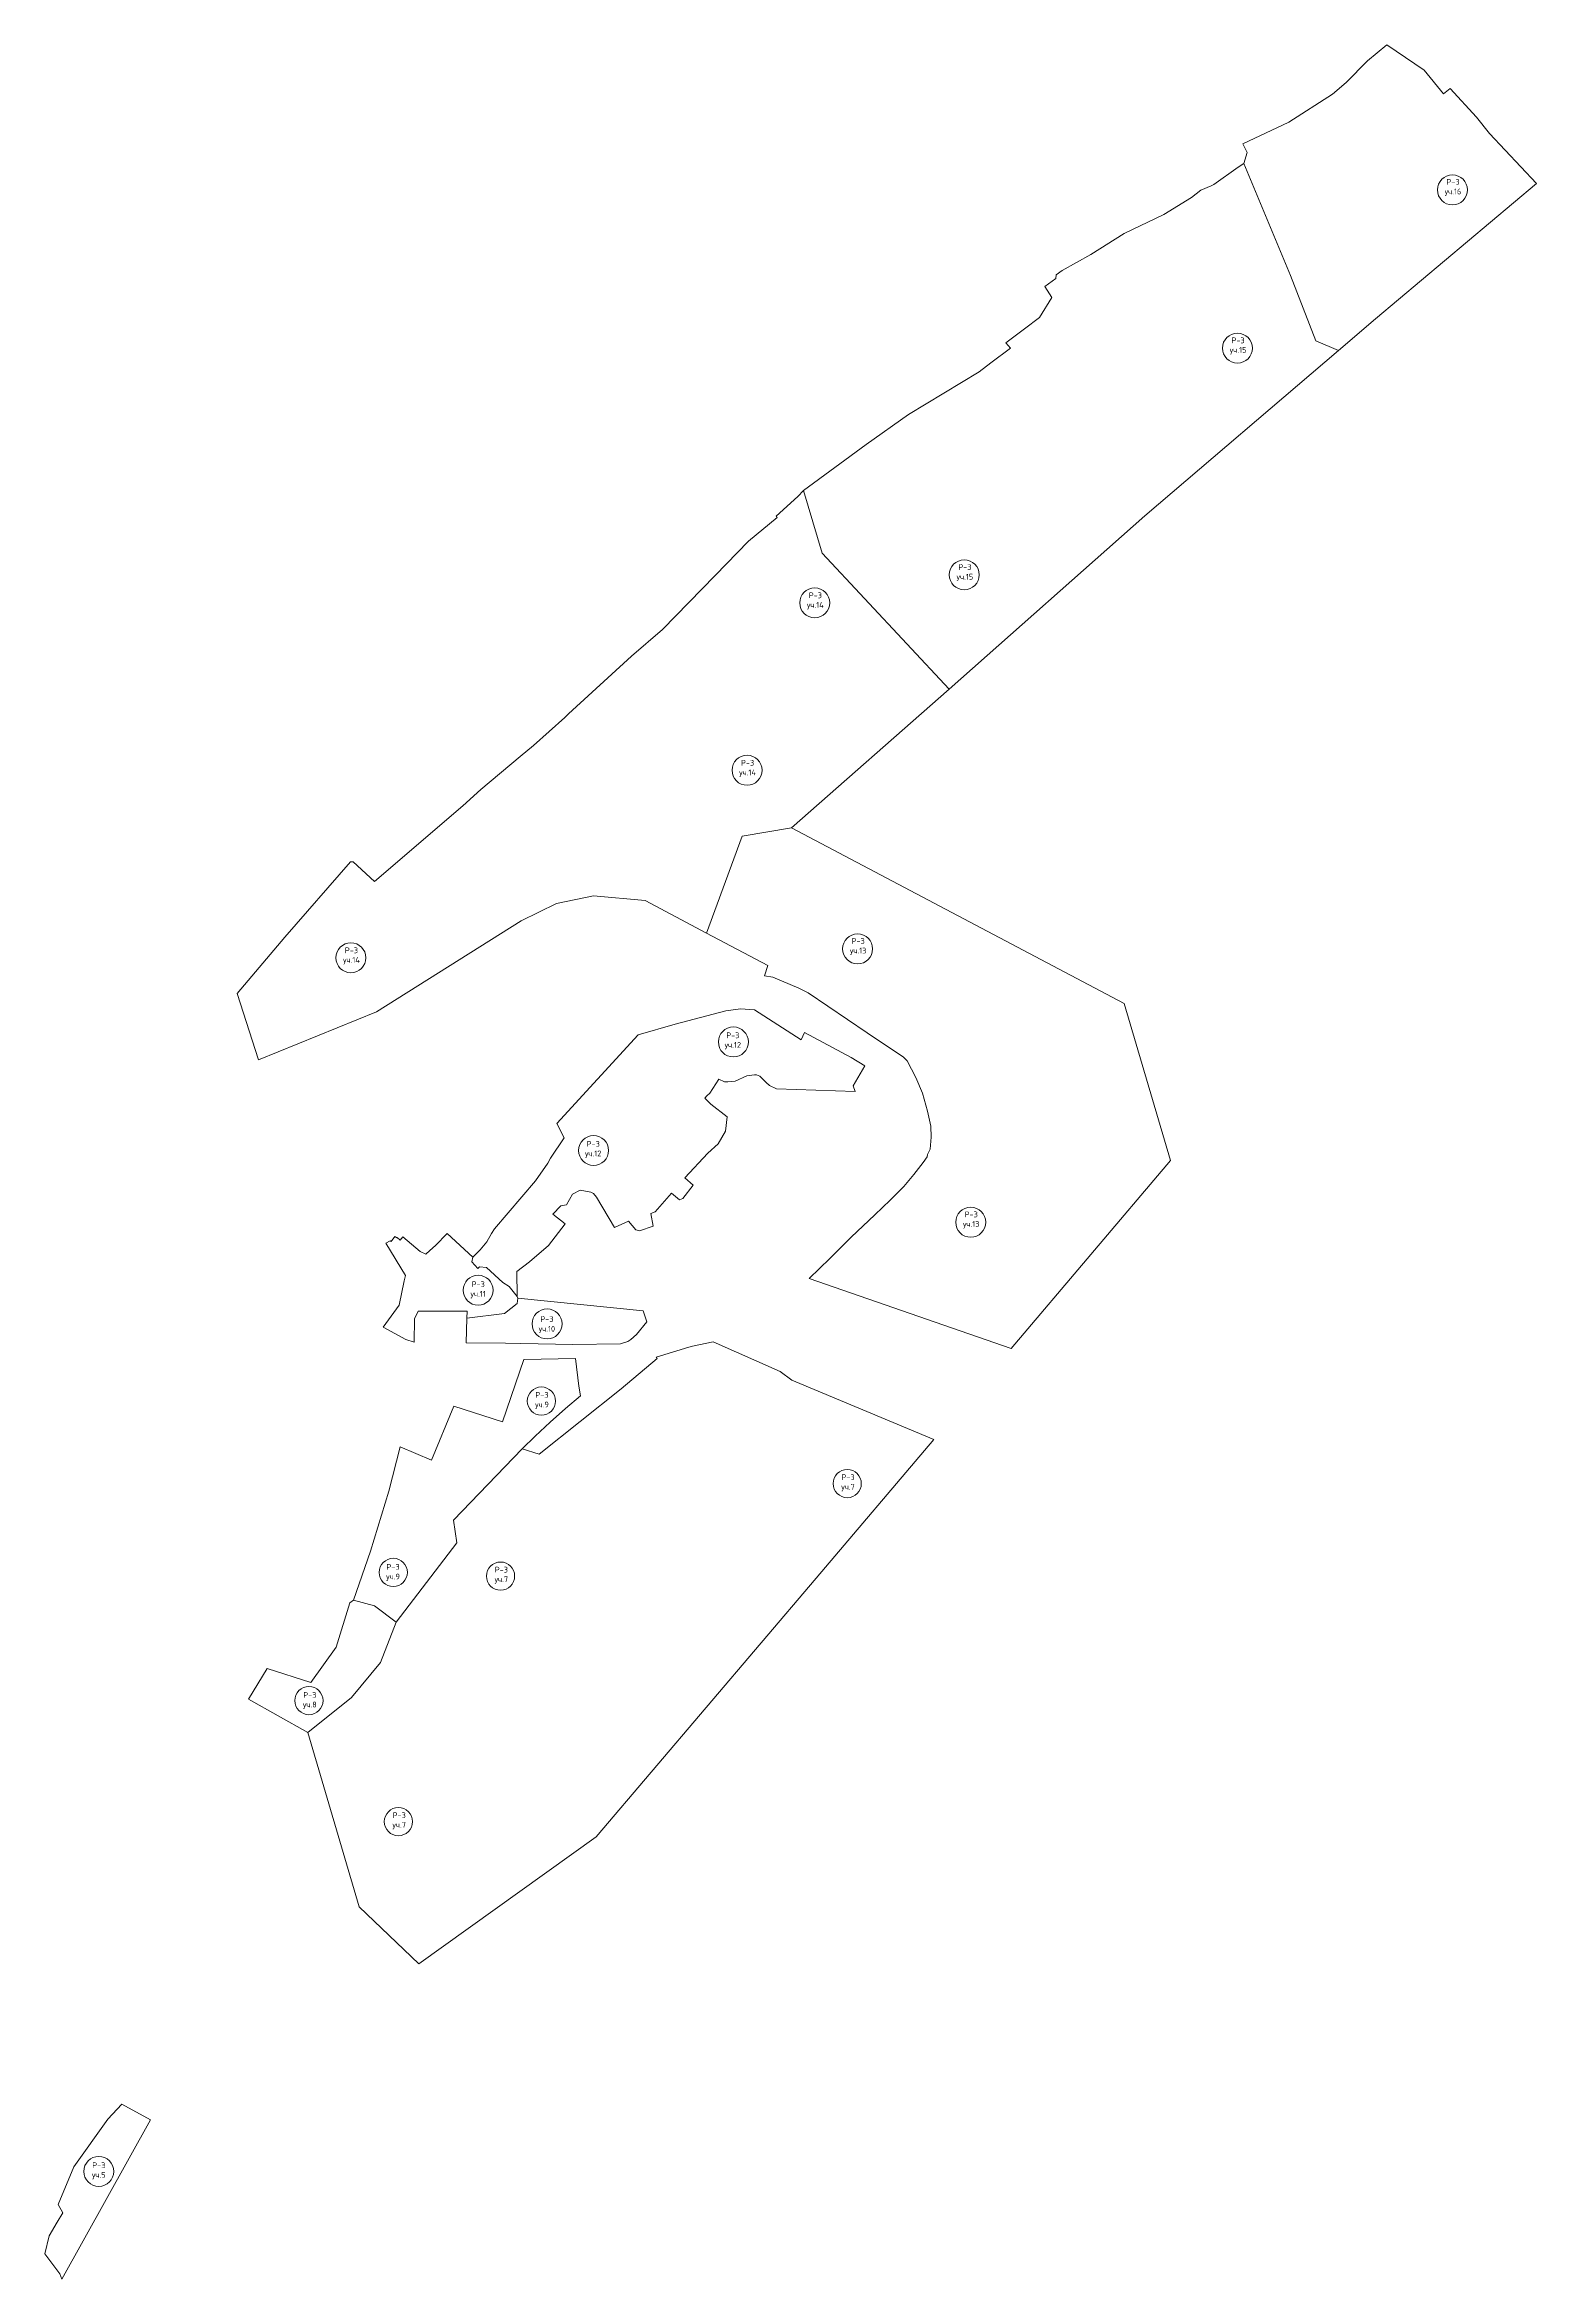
# Model space of a CAD drawing. Extents: x 1391530 to 1399368, y 355539 to 360872.
# Drawn here: x 1392871 to 1394564, y 356143 to 358678 of the extents above; entities that cross this region are included whole.
import ezdxf

# ---------------------------------------------------------------- set-up
doc = ezdxf.new("R2010")
doc.units = 0
doc.header["$MEASUREMENT"] = 0
doc.layers.add('Р-3', color=142, linetype='Continuous')
doc.styles.get("Standard").update_dxf_attribs({"font": 'simplex.shx'})

msp = doc.modelspace()

# ---------------------------------------------------------------- linework, layer by layer
at = {"layer": 'Р-3', "lineweight": 20}
for points in [[(1394436.1, 358649.1), (1394458.3, 358622.1), (1394465.8, 358628.3), (1394495.6, 358595.5), (1394510.4, 358576.9), (1394563.6, 358520.4), (1394381.2, 358366.8), (1394339.2, 358331.1), (1394313.5, 358342), (1394284.6, 358415.9), (1394231.5, 358543), (1394235.6, 358555.4), (1394230.6, 358565.5), (1394282.8, 358590), (1394332.1, 358621.7), (1394347.9, 358634.9), (1394371.8, 358659.6), (1394394, 358677.8), (1394436.1, 358649.1)], [(1393731.8, 358172.1), (1393753.2, 358101.1), (1393897.2, 357946.9), (1394119.3, 358143.4), (1394339.2, 358331.1), (1394313.5, 358342), (1394284.6, 358415.9), (1394231.5, 358543), (1394225.2, 358538.8), (1394197.6, 358519.1), (1394194.7, 358517.6), (1394182.7, 358512.8), (1394172.2, 358504.6), (1394140.7, 358485.2), (1394096, 358463.5), (1394058, 358439.7), (1394025.6, 358421.6), (1394018.7, 358416.7), (1394018.5, 358412.6), (1394005.7, 358403.6), (1394013.7, 358390.9), (1393999.8, 358368.5), (1393982.6, 358355.5), (1393961.4, 358339.5), (1393966.8, 358333.5), (1393944.6, 358316.8), (1393931.5, 358306.9), (1393851.1, 358258.3), (1393803.1, 358224.2), (1393731.8, 358172.1)], [(1393089.5, 357601.5), (1393113.7, 357526.5), (1393247.3, 357580.6), (1393411.7, 357684), (1393451.7, 357703.6), (1393493.5, 357712.4), (1393552.2, 357707.1), (1393621.8, 357670.1), (1393662.2, 357780.1), (1393718.5, 357789.5), (1393897.2, 357946.9), (1393753.2, 358101.1), (1393731.8, 358172.1), (1393725.5, 358165.5), (1393701.1, 358142.9), (1393702.1, 358141.5), (1393669.5, 358114.7), (1393631.8, 358075.7), (1393571.8, 358014.4), (1393536.7, 357984.1), (1393465.5, 357918.9), (1393461, 357914.6), (1393425.7, 357882.8), (1393410.6, 357870.4), (1393365.9, 357833.1), (1393345.5, 357814.5), (1393245.3, 357728.5), (1393220.8, 357751), (1393218, 357750.9), (1393143.5, 357665.3), (1393089.5, 357601.5)], [(1393621.8, 357670.1), (1393662.2, 357780.1), (1393718.5, 357789.5), (1394095.7, 357590.3), (1394148.4, 357412), (1393967.5, 357199), (1393738.4, 357278.2), (1393762, 357301.1), (1393786, 357325.2), (1393812.8, 357350.6), (1393830.5, 357367.1), (1393846, 357382.7), (1393857.2, 357396.1), (1393867.9, 357409.7), (1393872.2, 357416.2), (1393872.8, 357418.8), (1393875.6, 357425), (1393876.9, 357438.8), (1393876.3, 357451.1), (1393872.8, 357468.1), (1393867.2, 357488.6), (1393859.5, 357506.4), (1393849.5, 357525.1), (1393845.6, 357529.3), (1393804.2, 357557.1), (1393737.2, 357602.4), (1393726.5, 357607.7), (1393697.3, 357620.2), (1393687.8, 357621.7), (1393691.4, 357633.2), (1393621.8, 357670.1)], [(1393398, 357269.2), (1393407, 357257.8), (1393406.7, 357286.2), (1393421.2, 357297.1), (1393442.7, 357315.9), (1393461.5, 357340.4), (1393447.5, 357351.1), (1393456.8, 357360.7), (1393463.2, 357361.8), (1393469.7, 357373.8), (1393478.6, 357378.4), (1393490.5, 357376.2), (1393493.5, 357374.6), (1393497.1, 357370.7), (1393517.4, 357336.2), (1393533.4, 357343.3), (1393541.9, 357333.6), (1393546, 357332.2), (1393561.5, 357337.5), (1393558.6, 357352.1), (1393563.5, 357354), (1393582.1, 357375.2), (1393591.1, 357367.4), (1393595, 357369.1), (1393606.7, 357384.3), (1393597.4, 357392.4), (1393623.3, 357420.6), (1393635.3, 357430.9), (1393643.5, 357445.6), (1393645.3, 357461.6), (1393626.7, 357476.2), (1393620.1, 357483), (1393622.2, 357485.5), (1393625.8, 357488.7), (1393635.9, 357504.4), (1393642.4, 357501.5), (1393646.3, 357501.4), (1393654.3, 357502.1), (1393667.7, 357508.1), (1393676.2, 357509.2), (1393678.8, 357509.3), (1393682.3, 357507.7), (1393689.5, 357500.6), (1393693.4, 357497.4), (1393701.2, 357493.3), (1393790.6, 357490.6), (1393788.5, 357496.7), (1393798.8, 357515.1), (1393801.5, 357519.7), (1393786, 357528.8), (1393733.2, 357557.2), (1393729.2, 357548.9), (1393676.2, 357583.2), (1393660.5, 357584.2), (1393643.9, 357581.8), (1393586.4, 357566.8), (1393544.3, 357554.6), (1393452.2, 357454), (1393460.3, 357437.8), (1393444.9, 357414.8), (1393442, 357409), (1393427.9, 357389.2), (1393381.2, 357334.8), (1393377.9, 357329.5), (1393372.7, 357320), (1393365.1, 357310.9), (1393356.7, 357302.5), (1393355.8, 357297.2), (1393362.6, 357289.8), (1393364.4, 357291.5), (1393372.1, 357290.6), (1393390.9, 357273.7), (1393398, 357269.2)], [(1393255, 357223.2), (1393280.8, 357209.1), (1393290.3, 357206), (1393290.5, 357232.7), (1393294.7, 357241.1), (1393350.2, 357241.3), (1393350, 357233.4), (1393392.6, 357238.7), (1393407.2, 357249.9), (1393408, 357255.9), (1393407, 357257.8), (1393398, 357269.2), (1393390.9, 357273.7), (1393372.1, 357290.6), (1393364.4, 357291.5), (1393362.6, 357289.8), (1393355.8, 357297.2), (1393356.7, 357302.5), (1393327.8, 357329.5), (1393314.5, 357315.9), (1393307.8, 357310.2), (1393303.3, 357306), (1393297, 357308.9), (1393277.5, 357325.6), (1393274.2, 357321.8), (1393270.8, 357324.7), (1393270.4, 357324.3), (1393268.4, 357326.1), (1393263.9, 357320.3), (1393262.8, 357321), (1393258.2, 357318.4), (1393280.3, 357281.6), (1393279, 357275.8), (1393273.3, 357248.2), (1393255, 357223.2)], [(1393349.3, 357205.5), (1393393.8, 357204.9), (1393411.2, 357204.5), (1393470.3, 357203.6), (1393524.4, 357204.1), (1393532.7, 357207), (1393536.1, 357209), (1393542.3, 357214.7), (1393554.3, 357229.2), (1393550.1, 357241.8), (1393408, 357255.9), (1393407.2, 357249.9), (1393392.6, 357238.7), (1393350, 357233.4), (1393349.3, 357205.5)], [(1393295.5, 356501), (1393496.8, 356644.9), (1393746.2, 356938.4), (1393879.7, 357095.6), (1393718.7, 357162.8), (1393705.5, 357172.8), (1393629.4, 357206.6), (1393606.1, 357201.6), (1393601.9, 357200.5), (1393564.8, 357189.1), (1393566.1, 357187.5), (1393525.2, 357153), (1393432.1, 357079.2), (1393412.9, 357085.1), (1393335, 357004.2), (1393338.6, 356978.5), (1393269.9, 356888.5), (1393252, 356842.6), (1393219, 356803), (1393169.6, 356763.3), (1393227.6, 356565.6), (1393295.5, 356501)], [(1393335.1, 357133.6), (1393309.7, 357072.3), (1393274.3, 357087.5), (1393261.3, 357037), (1393240.8, 356969.1), (1393221.3, 356913.4), (1393245.2, 356907), (1393269.9, 356888.5), (1393338.6, 356978.5), (1393335, 357004.2), (1393412.9, 357085.1), (1393427.5, 357099.6), (1393444.6, 357115.5), (1393461.8, 357131), (1393478.8, 357145.4), (1393477, 357156), (1393473.3, 357187.6), (1393414.8, 357186.6), (1393390.5, 357115.8), (1393335.1, 357133.6)], [(1393169.6, 356763.3), (1393219, 356803), (1393252, 356842.6), (1393269.9, 356888.5), (1393245.2, 356907), (1393221.3, 356913.4), (1393217, 356910.6), (1393201.7, 356860.3), (1393173, 356820.2), (1393123.3, 356836.1), (1393102.2, 356801.1), (1393169.6, 356763.3)], [(1392870.9, 356172), (1392888.2, 356149.2), (1392890.3, 356143.1), (1392991, 356324), (1392958.5, 356341.9), (1392942.7, 356324.8), (1392904.1, 356270.6), (1392886.2, 356228), (1392891.4, 356218.5), (1392885.1, 356207.8), (1392876.1, 356192.5), (1392870.9, 356172)]]:
    msp.add_lwpolyline(points, dxfattribs=at)
at = {"layer": 'Р-3', "lineweight": 0}
for centre, radius in [((1394468.4, 358513.1), 17), ((1394224.4, 358333.6), 17), ((1393914.4, 358076.5), 17), ((1393744.7, 358044.7), 17), ((1393667.9, 357854.8), 17), ((1393218.4, 357642.1), 17), ((1393793.4, 357652.2), 17), ((1393652.4, 357546.6), 17), ((1393493.8, 357423.5), 17), ((1393921.7, 357342.1), 17), ((1393362.8, 357265), 17), ((1393441, 357226.8), 17), ((1393434.6, 357139.3), 16), ((1393781.6, 357045.7), 16), ((1393266.5, 356944.9), 16), ((1393388.2, 356940.7), 16), ((1393170.8, 356799.5), 16), ((1393272.3, 356662.2), 16), ((1392932.3, 356265.5), 17)]:
    msp.add_circle(centre, radius, dxfattribs=at)

# ---------------------------------------------------------------- texts
at = {"layer": 'Р-3', "char_height": 6.53, "width": 6.533, "attachment_point": 2}
for s, insert in [('Р-3\\Pуч.16', (1394469, 358525.5)), ('Р-3\\Pуч.15', (1394225.1, 358345.7)), ('Р-3\\Pуч.15', (1393915.1, 358088.5)), ('Р-3\\Pуч.14', (1393745.4, 358056.5)), ('Р-3\\Pуч.14', (1393668.5, 357866.5)), ('Р-3\\Pуч.14', (1393219, 357653.8)), ('Р-3\\Pуч.13', (1393794, 357664.4)), ('Р-3\\Pуч.12', (1393651.8, 357557.4)), ('Р-3\\Pуч.12', (1393493.3, 357434.3)), ('Р-3\\Pуч.13', (1393922.3, 357354.3)), ('Р-3\\Pуч.11', (1393362.8, 357275.1)), ('Р-3\\Pуч.10', (1393440.8, 357235.5)), ('Р-3\\Pуч.9', (1393435.2, 357149.5)), ('Р-3\\Pуч.7', (1393782.5, 357056.2)), ('Р-3\\Pуч.9', (1393266.2, 356954.4)), ('Р-3\\Pуч.7', (1393389.1, 356951.3)), ('Р-3\\Pуч.8', (1393171.8, 356809.2)), ('Р-3\\Pуч.7', (1393273.2, 356672.8)), ('Р-3\\Pуч.5', (1392932.3, 356275.7))]:
    msp.add_mtext(s, dxfattribs=dict(at, insert=insert))

doc.saveas('drawing.dxf')
